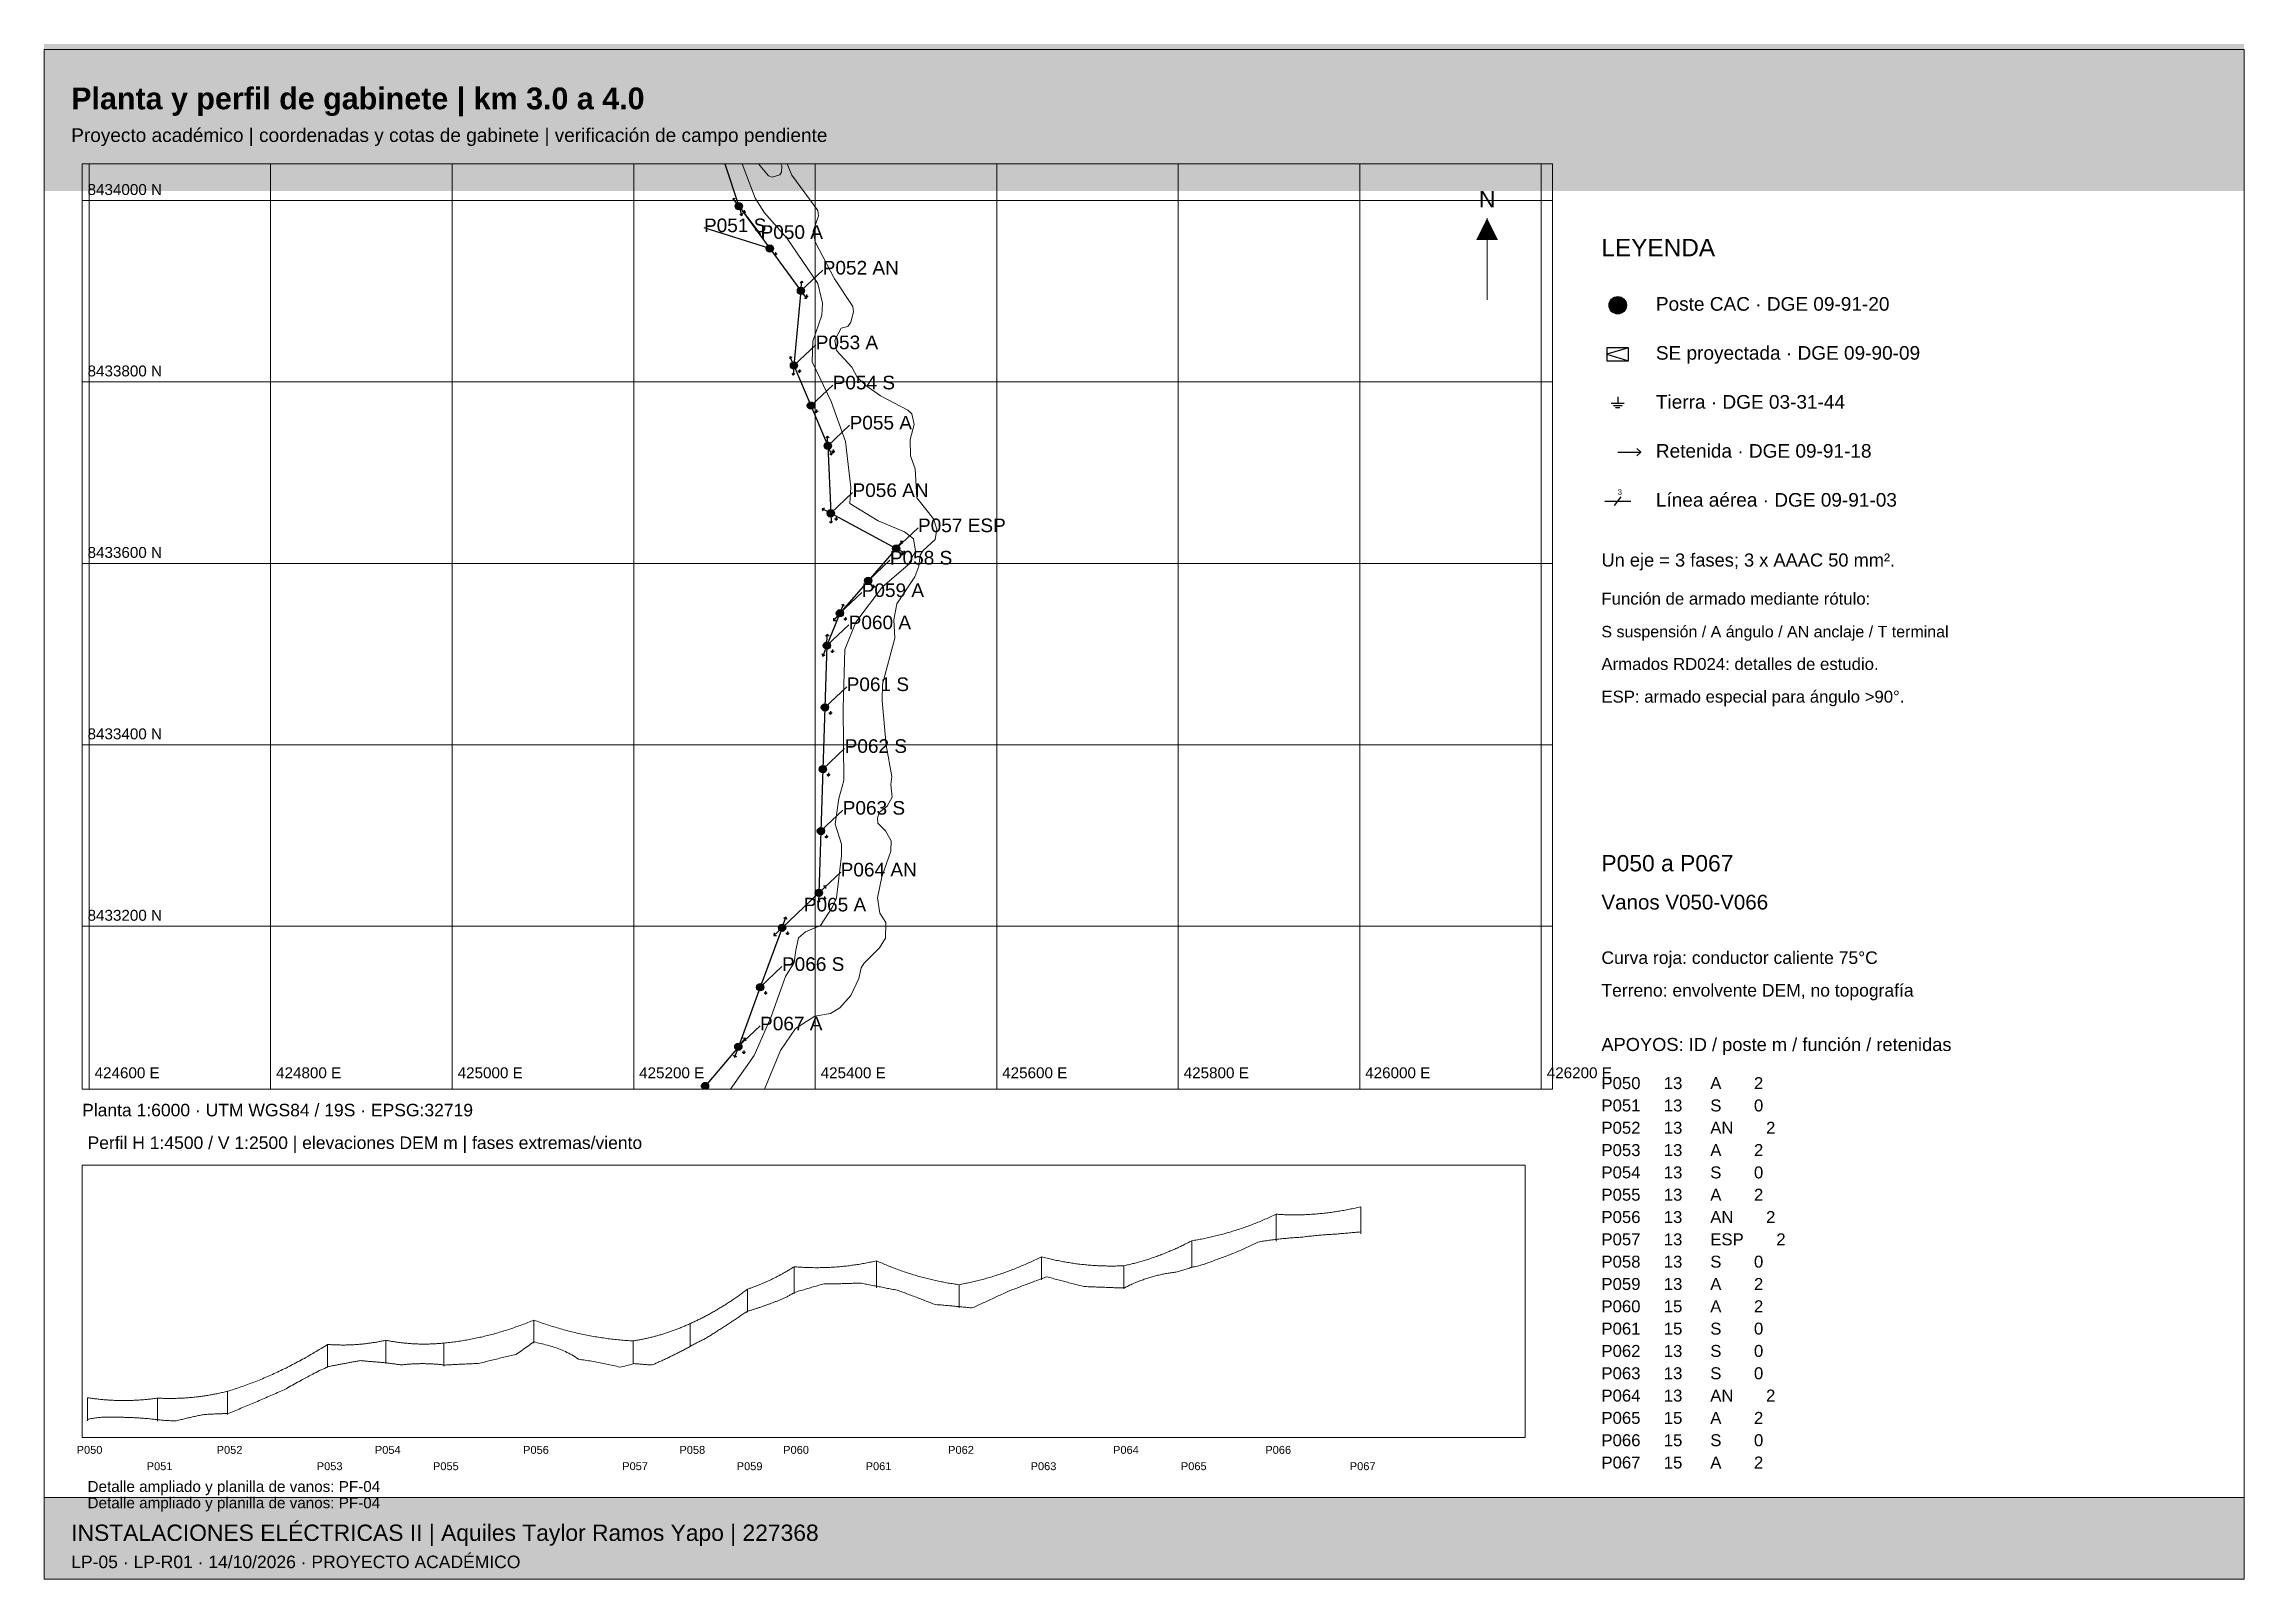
# Paper-space layout 'LP-05_PLANTA' of a CAD drawing. Header units: metres, sheet in millimetres. Extents: x 8 to 412, y 8 to 290.
# The model-space entities are those that its viewports show. They can reach past a viewport. Long polylines and large blocks are cut down to what shows.
import ezdxf

# ---------------------------------------------------------------- set-up
doc = ezdxf.new("R2010")
doc.units = ezdxf.units.M
for name, color, linetype, lineweight, true_color in [('BASE_AGUA', 7, 'Continuous', 13, 0x419bd7), ('BASE_VIAS', 7, 'Continuous', 13, 0xb9b9b9), ('CUADRICULA', 7, 'Continuous', 13, 0xe1e1e1), ('CUADRICULA_TEXTO', 7, 'Continuous', 13, 0x8c8c8c), ('DETALLE', 7, 'Continuous', 13, 0x33434d), ('LP_EJE', 7, 'Continuous', 25, 0xaa191e), ('PERFIL_CONDUCTOR', 7, 'Continuous', 13, 0xc53643), ('PERFIL_TERRENO', 7, 'Continuous', 13, 0x976f49), ('ROTULO', 7, 'Continuous', 13, 0x18364a)]:
    doc.layers.add(name, color=color, linetype=linetype, lineweight=lineweight, true_color=true_color)
for name, color, linetype, lineweight in [('LP_MAPA_ETIQUETAS', 7, 'Continuous', 25), ('LP_PAT', 3, 'Continuous', 25), ('LP_POSTES', 1, 'Continuous', 25), ('LP_RETENIDAS', 34, 'Continuous', 25), ('PF_COMPACTO', 7, 'Continuous', 0)]:
    doc.layers.add(name, color=color, linetype=linetype, lineweight=lineweight)
doc.layers.add('PRESENTACION', color=7, linetype='Continuous')
doc.layers.add('VIEWPORTS', color=7, linetype='Continuous')
doc.styles.add('Arial', font='arial.ttf')
doc.styles.add('Arial-Bold', font='arialbd.ttf')

psp = doc.layouts.new('LP-05_PLANTA')

# ---------------------------------------------------------------- texts
at = {"layer": 'CUADRICULA_TEXTO', "style": 'Arial'}
for s, p in [('8434000 N', (16, 262.26)), ('8433800 N', (16, 228.93)), ('8433600 N', (16, 195.59)), ('8433400 N', (16, 162.26)), ('8433200 N', (16, 128.93)), ('424600 E', (17.29, 100)), ('424800 E', (50.62, 100)), ('425000 E', (83.96, 100)), ('425200 E', (117.29, 100)), ('425400 E', (150.62, 100)), ('425600 E', (183.96, 100)), ('425800 E', (217.29, 100)), ('426000 E', (250.62, 100)), ('426200 E', (283.96, 100))]:
    psp.add_text(s, height=2, dxfattribs=at).set_placement(p)
at = {"layer": 'LP_MAPA_ETIQUETAS', "style": 'Arial'}
for s, p in [('P051 S', (129.2, 255.43)), ('P050 A', (139.59, 254.2)), ('P052 AN', (151, 247.65)), ('P053 A', (149.72, 233.93)), ('P054 S', (152.83, 226.55)), ('P055 A', (155.94, 219.18)), ('P056 AN', (156.47, 206.78)), ('P057 ESP', (168.5, 200.32)), ('P058 S', (163.33, 194.37)), ('P059 A', (158.16, 188.41)), ('P060 A', (155.77, 182.48)), ('P061 S', (155.4, 171.12)), ('P062 S', (155.03, 159.77)), ('P063 S', (154.67, 148.42)), ('P064 AN', (154.3, 137.07)), ('P065 A', (147.53, 130.64)), ('P066 S', (143.52, 119.72)), ('P067 A', (139.5, 108.8))]:
    psp.add_text(s, height=2.5, dxfattribs=at).set_placement(p)
at = {"layer": 'PF_COMPACTO', "style": 'Arial'}
for s, height, p in [('P050', 1.45, (14, 31)), ('P052', 1.45, (39.71, 31)), ('P054', 1.45, (68.76, 31)), ('P056', 1.45, (95.98, 31)), ('P058', 1.45, (124.69, 31)), ('P060', 1.45, (143.74, 31)), ('P062', 1.45, (174.03, 31)), ('P064', 1.45, (204.32, 31)), ('P066', 1.45, (232.28, 31)), ('P051', 1.45, (26.86, 28)), ('P053', 1.45, (58.09, 28)), ('P055', 1.45, (79.43, 28)), ('P057', 1.45, (114.18, 28)), ('P059', 1.45, (135.21, 28)), ('P061', 1.45, (158.89, 28)), ('P063', 1.45, (189.18, 28)), ('P065', 1.45, (216.77, 28)), ('P067', 1.45, (247.79, 28)), ('Detalle ampliado y planilla de vanos: PF-04', 2, (16, 24))]:
    psp.add_text(s, height=height, dxfattribs=at).set_placement(p)
at = {"layer": 'ROTULO', "color": 159, "true_color": 0x18364a, "style": 'Arial-Bold'}
psp.add_text('Planta y perfil de gabinete | km 3.0 a 4.0', height=4, dxfattribs=at).set_placement((13, 278))
at = {"layer": 'ROTULO', "color": 147, "true_color": 0x526b7b, "style": 'Arial'}
psp.add_text('Proyecto académico | coordenadas y cotas de gabinete | verificación de campo pendiente', height=2.5, dxfattribs=at).set_placement((13, 272))
at = {"layer": 'ROTULO', "style": 'Arial'}
for s, height, p in [('N', 3, (271.5, 260)), ('LEYENDA', 3.2, (294, 251)), ('Poste CAC · DGE 09-91-20', 2.5, (304, 241)), ('SE proyectada · DGE 09-90-09', 2.5, (304, 232)), ('Tierra · DGE 03-31-44', 2.5, (304, 223)), ('Retenida · DGE 09-91-18', 2.5, (304, 214)), ('Línea aérea · DGE 09-91-03', 2.5, (304, 205)), ('Un eje = 3 fases; 3 x AAAC 50 mm².', 2.4, (294, 194)), ('Función de armado mediante rótulo:', 2.2, (294, 187)), ('S suspensión / A ángulo / AN anclaje / T terminal', 2.1, (294, 181)), ('Armados RD024: detalles de estudio.', 2.2, (294, 175)), ('ESP: armado especial para ángulo >90°.', 2.2, (294, 169)), ('P050 a P067', 3, (294, 138)), ('Vanos V050-V066', 2.7, (294, 131)), ('Curva roja: conductor caliente 75°C', 2.3, (294, 121)), ('Terreno: envolvente DEM, no topografía', 2.3, (294, 115)), ('APOYOS: ID / poste m / función / retenidas', 2.4, (294, 105)), ('P050     13      A       2', 2.2, (294, 98)), ('Planta 1:6000 · UTM WGS84 / 19S · EPSG:32719', 2.3, (15, 93)), ('P051     13      S       0', 2.2, (294, 93.9)), ('Perfil H 1:4500 / V 1:2500 | elevaciones DEM m | fases extremas/viento', 2.3, (16, 87)), ('P052     13      AN       2', 2.2, (294, 89.8)), ('P053     13      A       2', 2.2, (294, 85.7)), ('P054     13      S       0', 2.2, (294, 81.6)), ('P055     13      A       2', 2.2, (294, 77.5)), ('P056     13      AN       2', 2.2, (294, 73.4)), ('P057     13      ESP       2', 2.2, (294, 69.3)), ('P058     13      S       0', 2.2, (294, 65.2)), ('P059     13      A       2', 2.2, (294, 61.1)), ('P060     15      A       2', 2.2, (294, 57)), ('P061     15      S       0', 2.2, (294, 52.9)), ('P062     13      S       0', 2.2, (294, 48.8)), ('P063     13      S       0', 2.2, (294, 44.7)), ('P064     13      AN       2', 2.2, (294, 40.6)), ('P065     15      A       2', 2.2, (294, 36.5)), ('P050', 1.45, (14, 31)), ('P052', 1.45, (39.71, 31)), ('P054', 1.45, (68.76, 31)), ('P056', 1.45, (95.98, 31)), ('P058', 1.45, (124.69, 31)), ('P060', 1.45, (143.74, 31)), ('P062', 1.45, (174.03, 31)), ('P064', 1.45, (204.32, 31)), ('P066', 1.45, (232.28, 31)), ('P066     15      S       0', 2.2, (294, 32.4)), ('P051', 1.45, (26.86, 28)), ('P053', 1.45, (58.09, 28)), ('P055', 1.45, (79.43, 28)), ('P057', 1.45, (114.18, 28)), ('P059', 1.45, (135.21, 28)), ('P061', 1.45, (158.89, 28)), ('P063', 1.45, (189.18, 28)), ('P065', 1.45, (216.77, 28)), ('P067', 1.45, (247.79, 28)), ('P067     15      A       2', 2.2, (294, 28.3)), ('Detalle ampliado y planilla de vanos: PF-04', 2, (16, 21)), ('INSTALACIONES ELÉCTRICAS II | Aquiles Taylor Ramos Yapo | 227368', 3, (13, 15)), ('LP-05 · LP-R01 · 14/10/2026 · PROYECTO ACADÉMICO', 2.3, (13, 10))]:
    psp.add_text(s, height=height, dxfattribs=at).set_placement(p)

msp = doc.modelspace()

# ---------------------------------------------------------------- blocks, each defined once
blk = doc.blocks.new('LP_SUSPENSION')
at = {"true_color": 0xffffff}
blk.add_hatch(color=7, dxfattribs=at).paths.add_polyline_path([(4, 0), (4, 0.6), (3.8, 1.2), (3.6, 1.8), (3.2, 2.4), (2.8, 2.8), (2.4, 3.2), (1.8, 3.6), (1.2, 3.8), (0.6, 4), (0, 4), (-0.6, 4), (-1.2, 3.8), (-1.8, 3.6), (-2.4, 3.2), (-2.8, 2.8), (-3.2, 2.4), (-3.6, 1.8), (-3.8, 1.2), (-4, 0.6), (-4, 0), (-4, -0.6), (-3.8, -1.2), (-3.6, -1.8), (-3.2, -2.4), (-2.8, -2.8), (-2.4, -3.2), (-1.8, -3.6), (-1.2, -3.8), (-0.6, -4), (0, -4), (0.6, -4), (1.2, -3.8), (1.8, -3.6), (2.4, -3.2), (2.8, -2.8), (3.2, -2.4), (3.6, -1.8), (3.8, -1.2), (4, -0.6)])
blk.add_circle((0, 0), 4)
at = {"flags": 1}
for tag in ['ARMADO', 'ID', 'ESTRUCTURA', 'E', 'N', 'POSTE_M']:
    blk.add_attdef(tag, (0, 0), '', height=1, dxfattribs=at)
blk = doc.blocks.new('LP_SE')
blk.add_lwpolyline([(-5, -3), (5, -3), (5, 3), (-5, 3)], close=True)
blk.add_lwpolyline([(5, 3), (-5, 0), (5, -3)])
at = {"flags": 1}
blk.add_attdef('ID', (0, 0), '', height=1, dxfattribs=at)
blk = doc.blocks.new('LP_PAT')
for p, q in [((-3, 0), (3, 0)), ((0, 3), (0, 0)), ((-2, -1), (2, -1)), ((-1, -2), (1, -2))]:
    blk.add_line(p, q)
blk = doc.blocks.new('LP_RET')
blk.add_line((0, 0), (10.6, 0))
blk.add_lwpolyline([(8.8, -1.7), (10.6, 0), (8.8, 1.7)])
blk = doc.blocks.new('LP_LINEA')
for p, q in [((-6, 0), (6, 0)), ((-1.5, -2), (1.5, 2))]:
    blk.add_line(p, q)
blk.add_text('3', height=2.5).set_placement((0, 3))
blk = doc.blocks.new('LP_ANGULO')
at = {"true_color": 0xffffff}
blk.add_hatch(color=7, dxfattribs=at).paths.add_polyline_path([(4, 0), (4, 0.6), (3.8, 1.2), (3.6, 1.8), (3.2, 2.4), (2.8, 2.8), (2.4, 3.2), (1.8, 3.6), (1.2, 3.8), (0.6, 4), (0, 4), (-0.6, 4), (-1.2, 3.8), (-1.8, 3.6), (-2.4, 3.2), (-2.8, 2.8), (-3.2, 2.4), (-3.6, 1.8), (-3.8, 1.2), (-4, 0.6), (-4, 0), (-4, -0.6), (-3.8, -1.2), (-3.6, -1.8), (-3.2, -2.4), (-2.8, -2.8), (-2.4, -3.2), (-1.8, -3.6), (-1.2, -3.8), (-0.6, -4), (0, -4), (0.6, -4), (1.2, -3.8), (1.8, -3.6), (2.4, -3.2), (2.8, -2.8), (3.2, -2.4), (3.6, -1.8), (3.8, -1.2), (4, -0.6)])
blk.add_circle((0, 0), 4)
at = {"flags": 1}
for tag in ['ARMADO', 'ID', 'ESTRUCTURA', 'E', 'N', 'POSTE_M']:
    blk.add_attdef(tag, (0, 0), '', height=1, dxfattribs=at)
blk = doc.blocks.new('LP_ANCLAJE')
at = {"true_color": 0xffffff}
blk.add_hatch(color=7, dxfattribs=at).paths.add_polyline_path([(4, 0), (4, 0.6), (3.8, 1.2), (3.6, 1.8), (3.2, 2.4), (2.8, 2.8), (2.4, 3.2), (1.8, 3.6), (1.2, 3.8), (0.6, 4), (0, 4), (-0.6, 4), (-1.2, 3.8), (-1.8, 3.6), (-2.4, 3.2), (-2.8, 2.8), (-3.2, 2.4), (-3.6, 1.8), (-3.8, 1.2), (-4, 0.6), (-4, 0), (-4, -0.6), (-3.8, -1.2), (-3.6, -1.8), (-3.2, -2.4), (-2.8, -2.8), (-2.4, -3.2), (-1.8, -3.6), (-1.2, -3.8), (-0.6, -4), (0, -4), (0.6, -4), (1.2, -3.8), (1.8, -3.6), (2.4, -3.2), (2.8, -2.8), (3.2, -2.4), (3.6, -1.8), (3.8, -1.2), (4, -0.6)])
blk.add_circle((0, 0), 4)
at = {"flags": 1}
for tag in ['ARMADO', 'ID', 'ESTRUCTURA', 'E', 'N', 'POSTE_M']:
    blk.add_attdef(tag, (0, 0), '', height=1, dxfattribs=at)

# ---------------------------------------------------------------- linework, layer by layer
at = {"layer": 'BASE_AGUA'}
msp.add_lwpolyline([(425327.1, 8432979.9), (425361.6, 8433062.9), (425378.4, 8433087.4), (425399.4, 8433100.7), (425416.8, 8433103.9), (425427.2, 8433109.9), (425439.3, 8433123.8), (425448.2, 8433142.2), (425450.8, 8433154), (425453.7, 8433158.9), (425471, 8433176.2), (425477.6, 8433186.9), (425477.9, 8433204.2), (425471.2, 8433214.2), (425468.8, 8433231.4), (425473.4, 8433254.5), (425483.4, 8433282.7), (425483.7, 8433294.2), (425477.6, 8433305.1), (425469.1, 8433313.7), (425468.8, 8433319.5), (425470.3, 8433325.2), (425479.2, 8433332.4), (425484.7, 8433342.2), (425483.5, 8433356.3), (425484.6, 8433365.2), (425478.2, 8433399.7), (425473.7, 8433448.3), (425474.2, 8433466.8), (425487.7, 8433517.4), (425486.7, 8433537.6), (425489.9, 8433555.4), (425509.7, 8433585.1), (425514.3, 8433596.9), (425515.5, 8433609), (425518.9, 8433614.2), (425532.2, 8433626.3), (425533.9, 8433637.8), (425530.4, 8433649), (425512.1, 8433672.2), (425510, 8433704.2), (425505, 8433718.5), (425504.7, 8433736.4), (425509, 8433753.1), (425506.3, 8433764.6), (425502.2, 8433768.9), (425471.8, 8433784.6), (425455.9, 8433796), (425446.3, 8433805.2), (425440.5, 8433816.1), (425423.6, 8433834.5), (425421.6, 8433846), (425428.7, 8433859.3), (425436, 8433861), (425439.2, 8433865.9), (425442, 8433877.1), (425441.4, 8433883.2), (425421.4, 8433913.6), (425400.1, 8433954.4), (425397.7, 8433966.2), (425403.5, 8433982.9), (425402.9, 8433988.9), (425374.4, 8434027.9), (425349, 8434089.4)], dxfattribs=at)
at = {"layer": 'BASE_VIAS'}
for points in [[(425378.8, 8433173.7), (425381.6, 8433187.2), (425389.4, 8433193.7), (425405.7, 8433200.6), (425418.6, 8433220.6), (425423.5, 8433231.3), (425429.1, 8433277.5), (425429.1, 8433290.3), (425421.9, 8433312.3), (425426.1, 8433340.8), (425431.7, 8433360.7), (425430.8, 8433440.4), (425432.7, 8433505.1), (425444.8, 8433535), (425474.1, 8433574.2), (425501.9, 8433597.8), (425510.4, 8433613.5), (425508.3, 8433627), (425498.2, 8433634.8), (425469.5, 8433646.8), (425438, 8433665.9), (425439.4, 8433683.7), (425433.5, 8433734.1), (425417.6, 8433778.2), (425396.7, 8433822.2), (425397.4, 8433845), (425407.4, 8433873.7), (425408.2, 8433886.9), (425402.8, 8433908.6), (425369.1, 8433958), (425344, 8433986.4), (425333.8, 8434002.6), (425311.6, 8434061.5)], [(425322, 8434068.7), (425331.1, 8434048.5), (425348.5, 8434027.1), (425352.7, 8434025.8), (425361.1, 8434028.3), (425362.9, 8434031), (425363.1, 8434038.3), (425343, 8434081.7)], [(425293.8, 8433002.2), (425332.8, 8433057.4), (425351, 8433099.4), (425367.1, 8433144.4), (425376.7, 8433160.1), (425378.8, 8433173.7)]]:
    msp.add_lwpolyline(points, dxfattribs=at)
at = {"layer": 'LP_EJE'}
msp.add_lwpolyline([(425290.8, 8434069.3), (425315.8, 8433993.6), (425350.1, 8433947), (425384.3, 8433900.4), (425376.6, 8433818), (425395.3, 8433773.8), (425413.9, 8433729.5), (425417.1, 8433655.1), (425489.3, 8433616.4), (425458.3, 8433580.6), (425427.2, 8433544.9), (425412.9, 8433509.3), (425410.7, 8433441.2), (425408.5, 8433373.1), (425406.3, 8433304.9), (425404.1, 8433236.8), (425363.5, 8433198.3), (425339.4, 8433132.7), (425315.3, 8433067.2), (425278.6, 8433023.8), (425241.9, 8432980.3)], dxfattribs=at)

# ---------------------------------------------------------------- block references
at = {"layer": 'LP_PAT', "xscale": 0.6, "yscale": 0.6}
for p in [(425321.8, 8433987.6), (425356.1, 8433941), (425390.3, 8433894.4), (425382.6, 8433812), (425401.3, 8433767.8), (425419.9, 8433723.5), (425423.1, 8433649.1), (425495.3, 8433610.4), (425464.3, 8433574.6), (425433.2, 8433538.9), (425418.9, 8433503.3), (425416.7, 8433435.2), (425414.5, 8433367.1), (425412.3, 8433298.9), (425410.1, 8433230.8), (425369.5, 8433192.3), (425345.4, 8433126.7), (425321.3, 8433061.2), (425284.6, 8433017.8)]:
    msp.add_blockref('LP_PAT', p, dxfattribs=at)
at = {"layer": 'LP_POSTES'}
for name, p in [('LP_ANGULO', (425315.8, 8433993.6)), ('LP_SUSPENSION', (425350.1, 8433947)), ('LP_ANCLAJE', (425384.3, 8433900.4)), ('LP_ANGULO', (425376.6, 8433818)), ('LP_SUSPENSION', (425395.3, 8433773.8)), ('LP_ANGULO', (425413.9, 8433729.5)), ('LP_ANCLAJE', (425417.1, 8433655.1)), ('LP_ANCLAJE', (425489.3, 8433616.4)), ('LP_SUSPENSION', (425458.3, 8433580.6)), ('LP_ANGULO', (425427.2, 8433544.9)), ('LP_ANGULO', (425412.9, 8433509.3)), ('LP_SUSPENSION', (425410.7, 8433441.2)), ('LP_SUSPENSION', (425408.5, 8433373.1)), ('LP_SUSPENSION', (425406.3, 8433304.9)), ('LP_ANCLAJE', (425404.1, 8433236.8)), ('LP_ANGULO', (425363.5, 8433198.3)), ('LP_SUSPENSION', (425339.4, 8433132.7)), ('LP_ANGULO', (425315.3, 8433067.2)), ('LP_SUSPENSION', (425278.6, 8433023.8))]:
    msp.add_blockref(name, p, dxfattribs=at)
at = {"layer": 'LP_RETENIDAS'}
for p, xscale, yscale, rotation in [((425315.8, 8433993.6), 1.00000000006772, 1.00000000006772, 126.2817840690495), ((425315.8, 8433993.6), 1.000000000082189, 1.000000000082189, 288.2735447733321), ((425384.3, 8433900.4), 0.9999999999288188, 0.9999999999288188, 84.67532008709944), ((425384.3, 8433900.4), 1.000000000057971, 1.000000000057971, 306.2817840682886), ((425376.6, 8433818), 1.000000000003391, 1.000000000003391, 112.8559319680713), ((425376.6, 8433818), 0.9999999999288188, 0.9999999999288188, 264.6753200870994), ((425413.9, 8433729.5), 0.9999999999378965, 0.9999999999378965, 92.46386690766684), ((425413.9, 8433729.5), 1.000000000003391, 1.000000000003391, 292.8559319680713), ((425417.1, 8433655.1), 1.000000000008774, 1.000000000008774, 151.7611479390341), ((425417.1, 8433655.1), 0.9999999999378965, 0.9999999999378965, 272.4638669076668), ((425489.3, 8433616.4), 1.000000000025612, 1.000000000025612, 49.05463855291104), ((425489.3, 8433616.4), 1.000000000008774, 1.000000000008774, 331.7611479390341), ((425427.2, 8433544.9), 1.000000000025612, 1.000000000025612, 229.0546385529111), ((425427.2, 8433544.9), 0.9999999999347874, 0.9999999999347874, 68.00934672425412), ((425412.9, 8433509.3), 1.169811320742952, 1.169811320742952, 248.0093467255357), ((425412.9, 8433509.3), 1.169811320818265, 1.169811320818265, 88.14856633854828), ((425404.1, 8433236.8), 0.9999999999708804, 0.9999999999708804, 43.52949971102083), ((425363.5, 8433198.3), 1.16981132079829, 1.16981132079829, 223.5294997150238), ((425363.5, 8433198.3), 1.169811320679051, 1.169811320679051, 69.80448041175079), ((425315.3, 8433067.2), 1.169811320742181, 1.169811320742181, 49.86772882851753), ((425315.3, 8433067.2), 1.169811320679051, 1.169811320679051, 249.8044804117508)]:
    msp.add_blockref('LP_RET', p, dxfattribs=dict(at, xscale=xscale, yscale=yscale, rotation=rotation))
at = {"layer": 'LP_RETENIDAS', "rotation": 268.1485663384638}
msp.add_blockref('LP_RET', (425404.1, 8433236.8), dxfattribs=at)

# ---------------------------------------------------------------- hatches: boundary and pattern name
at = {"layer": 'PRESENTACION', "true_color": 0xeef4f7}
for points in [[(8, 263), (412, 263), (412, 290), (8, 290)], [(8, 8), (412, 8), (412, 23), (8, 23)]]:
    psp.add_hatch(color=7, dxfattribs=at).paths.add_polyline_path(points)
at = {"layer": 'PRESENTACION', "true_color": 0x287d89}
psp.add_hatch(color=137, dxfattribs=at).paths.add_polyline_path([(8, 263), (11, 263), (11, 290), (8, 290)])

# ---------------------------------------------------------------- linework, layer by layer
at = {"layer": 'CUADRICULA'}
for p, q in [((16.29, 98), (16.29, 268)), ((49.62, 98), (49.62, 268)), ((82.96, 98), (82.96, 268)), ((116.29, 98), (116.29, 268)), ((149.62, 98), (149.62, 268)), ((182.96, 98), (182.96, 268)), ((216.29, 98), (216.29, 268)), ((249.62, 98), (249.62, 268)), ((282.96, 98), (282.96, 268)), ((15, 261.26), (285, 261.26)), ((15, 227.93), (285, 227.93)), ((15, 194.59), (285, 194.59)), ((15, 161.26), (285, 161.26)), ((15, 127.93), (285, 127.93))]:
    psp.add_line(p, q, dxfattribs=at)
at = {"layer": 'DETALLE'}
for p, q in [((273, 243), (273, 258)), ((234.28, 70.05), (234.28, 75.01)), ((249.79, 71.43), (249.79, 76.39)), ((218.77, 65.18), (218.77, 70.14)), ((145.74, 60.41), (145.74, 65.37)), ((160.89, 61.49), (160.89, 66.45)), ((191.18, 62.95), (191.18, 67.19)), ((206.32, 61.31), (206.32, 65.55)), ((137.21, 57.03), (137.21, 61.27)), ((176.03, 57.83), (176.03, 62.07)), ((97.98, 51.32), (97.98, 55.56)), ((126.69, 50.7), (126.69, 54.94)), ((60.09, 46.86), (60.09, 51.1)), ((70.76, 47.62), (70.76, 51.86)), ((81.43, 47.1), (81.43, 51.34)), ((116.18, 47.51), (116.18, 51.75)), ((16, 37.07), (16, 41.31)), ((28.86, 37), (28.86, 41.24)), ((41.71, 38.25), (41.71, 42.49))]:
    psp.add_line(p, q, dxfattribs=at)
psp.add_lwpolyline([(15, 34), (280, 34), (280, 84), (15, 84)], close=True, dxfattribs=at)
psp.add_solid([(271, 254), (275, 254), (273, 258)], dxfattribs=at)
at = {"layer": 'LP_MAPA_ETIQUETAS'}
for p, q in [((135.59, 260.2), (139.59, 255)), ((141.3, 252.43), (129.2, 256.23)), ((147, 244.65), (151, 248.45)), ((145.72, 230.93), (149.72, 234.73)), ((148.83, 223.55), (152.83, 227.35)), ((151.94, 216.18), (155.94, 219.98)), ((152.47, 203.78), (156.47, 207.58)), ((164.5, 197.32), (168.5, 201.12)), ((159.33, 191.37), (163.33, 195.17)), ((154.16, 185.41), (158.16, 189.21)), ((151.77, 179.48), (155.77, 183.28)), ((151.4, 168.12), (155.4, 171.92)), ((151.03, 156.77), (155.03, 160.57)), ((150.67, 145.42), (154.67, 149.22)), ((150.3, 134.07), (154.3, 137.87)), ((143.53, 127.64), (147.53, 131.44)), ((139.52, 116.72), (143.52, 120.52)), ((135.5, 105.8), (139.5, 109.6))]:
    psp.add_line(p, q, dxfattribs=at)
at = {"layer": 'PERFIL_CONDUCTOR'}
for points in [[(218.77, 70.14), (219.03, 70.18), (219.28, 70.22), (219.54, 70.27), (219.8, 70.31), (220.06, 70.36), (220.32, 70.41), (220.58, 70.45), (220.84, 70.5), (221.09, 70.56), (221.35, 70.61), (221.61, 70.66), (221.87, 70.72), (222.13, 70.78), (222.39, 70.84), (222.65, 70.9), (222.9, 70.96), (223.16, 71.02), (223.42, 71.08), (223.68, 71.15), (223.94, 71.22), (224.2, 71.28), (224.45, 71.35), (224.71, 71.42), (224.97, 71.5), (225.23, 71.57), (225.49, 71.65), (225.75, 71.72), (226.01, 71.8), (226.26, 71.88), (226.52, 71.96), (226.78, 72.04), (227.04, 72.12), (227.3, 72.21), (227.56, 72.29), (227.82, 72.38), (228.07, 72.47), (228.33, 72.56), (228.59, 72.65), (228.85, 72.74), (229.11, 72.84), (229.37, 72.93), (229.62, 73.03), (229.88, 73.13), (230.14, 73.23), (230.4, 73.33), (230.66, 73.43), (230.92, 73.54), (231.18, 73.64), (231.43, 73.75), (231.69, 73.86), (231.95, 73.97), (232.21, 74.08), (232.47, 74.19), (232.73, 74.3), (232.99, 74.42), (233.24, 74.53), (233.5, 74.65), (233.76, 74.77), (234.02, 74.89), (234.28, 75.01)], [(234.28, 75.01), (234.54, 75), (234.79, 74.98), (235.05, 74.97), (235.31, 74.95), (235.57, 74.94), (235.83, 74.93), (236.09, 74.92), (236.35, 74.92), (236.6, 74.91), (236.86, 74.9), (237.12, 74.9), (237.38, 74.9), (237.64, 74.9), (237.9, 74.9), (238.16, 74.9), (238.41, 74.9), (238.67, 74.91), (238.93, 74.92), (239.19, 74.92), (239.45, 74.93), (239.71, 74.94), (239.96, 74.95), (240.22, 74.97), (240.48, 74.98), (240.74, 75), (241, 75.01), (241.26, 75.03), (241.52, 75.05), (241.77, 75.07), (242.03, 75.09), (242.29, 75.12), (242.55, 75.14), (242.81, 75.17), (243.07, 75.2), (243.33, 75.23), (243.58, 75.26), (243.84, 75.29), (244.1, 75.32), (244.36, 75.35), (244.62, 75.39), (244.88, 75.43), (245.13, 75.47), (245.39, 75.51), (245.65, 75.55), (245.91, 75.59), (246.17, 75.63), (246.43, 75.68), (246.69, 75.73), (246.94, 75.77), (247.2, 75.82), (247.46, 75.87), (247.72, 75.93), (247.98, 75.98), (248.24, 76.03), (248.5, 76.09), (248.75, 76.15), (249.01, 76.21), (249.27, 76.27), (249.53, 76.33), (249.79, 76.39)], [(206.32, 65.55), (206.53, 65.6), (206.74, 65.64), (206.94, 65.69), (207.15, 65.74), (207.36, 65.79), (207.57, 65.84), (207.77, 65.89), (207.98, 65.94), (208.19, 65.99), (208.4, 66.05), (208.6, 66.1), (208.81, 66.16), (209.02, 66.21), (209.23, 66.27), (209.43, 66.33), (209.64, 66.39), (209.85, 66.45), (210.06, 66.52), (210.26, 66.58), (210.47, 66.65), (210.68, 66.71), (210.88, 66.78), (211.09, 66.85), (211.3, 66.92), (211.51, 66.99), (211.71, 67.06), (211.92, 67.13), (212.13, 67.2), (212.34, 67.28), (212.54, 67.35), (212.75, 67.43), (212.96, 67.51), (213.17, 67.59), (213.37, 67.67), (213.58, 67.75), (213.79, 67.83), (214, 67.92), (214.2, 68), (214.41, 68.09), (214.62, 68.17), (214.83, 68.26), (215.03, 68.35), (215.24, 68.44), (215.45, 68.53), (215.66, 68.62), (215.86, 68.72), (216.07, 68.81), (216.28, 68.91), (216.49, 69), (216.69, 69.1), (216.9, 69.2), (217.11, 69.3), (217.32, 69.4), (217.52, 69.5), (217.73, 69.61), (217.94, 69.71), (218.15, 69.82), (218.35, 69.92), (218.56, 70.03), (218.77, 70.14)], [(137.21, 61.27), (137.35, 61.32), (137.49, 61.36), (137.63, 61.41), (137.78, 61.46), (137.92, 61.51), (138.06, 61.56), (138.2, 61.61), (138.35, 61.66), (138.49, 61.71), (138.63, 61.77), (138.77, 61.82), (138.91, 61.87), (139.06, 61.93), (139.2, 61.99), (139.34, 62.04), (139.48, 62.1), (139.63, 62.16), (139.77, 62.22), (139.91, 62.28), (140.05, 62.34), (140.19, 62.4), (140.34, 62.46), (140.48, 62.52), (140.62, 62.59), (140.76, 62.65), (140.91, 62.72), (141.05, 62.78), (141.19, 62.85), (141.33, 62.92), (141.47, 62.98), (141.62, 63.05), (141.76, 63.12), (141.9, 63.19), (142.04, 63.26), (142.19, 63.33), (142.33, 63.41), (142.47, 63.48), (142.61, 63.55), (142.75, 63.63), (142.9, 63.7), (143.04, 63.78), (143.18, 63.86), (143.32, 63.93), (143.47, 64.01), (143.61, 64.09), (143.75, 64.17), (143.89, 64.25), (144.03, 64.33), (144.18, 64.41), (144.32, 64.5), (144.46, 64.58), (144.6, 64.66), (144.75, 64.75), (144.89, 64.84), (145.03, 64.92), (145.17, 65.01), (145.31, 65.1), (145.46, 65.19), (145.6, 65.28), (145.74, 65.37)], [(145.74, 65.37), (145.99, 65.35), (146.25, 65.33), (146.5, 65.31), (146.75, 65.29), (147, 65.28), (147.26, 65.26), (147.51, 65.25), (147.76, 65.24), (148.01, 65.23), (148.27, 65.22), (148.52, 65.21), (148.77, 65.2), (149.02, 65.2), (149.27, 65.2), (149.53, 65.19), (149.78, 65.19), (150.03, 65.19), (150.28, 65.19), (150.54, 65.2), (150.79, 65.2), (151.04, 65.21), (151.29, 65.21), (151.55, 65.22), (151.8, 65.23), (152.05, 65.24), (152.3, 65.25), (152.56, 65.27), (152.81, 65.28), (153.06, 65.3), (153.31, 65.32), (153.57, 65.33), (153.82, 65.35), (154.07, 65.38), (154.32, 65.4), (154.58, 65.42), (154.83, 65.45), (155.08, 65.47), (155.33, 65.5), (155.59, 65.53), (155.84, 65.56), (156.09, 65.59), (156.34, 65.63), (156.59, 65.66), (156.85, 65.7), (157.1, 65.73), (157.35, 65.77), (157.6, 65.81), (157.86, 65.85), (158.11, 65.9), (158.36, 65.94), (158.61, 65.98), (158.87, 66.03), (159.12, 66.08), (159.37, 66.13), (159.62, 66.18), (159.88, 66.23), (160.13, 66.28), (160.38, 66.34), (160.63, 66.39), (160.89, 66.45)], [(160.89, 66.45), (161.14, 66.34), (161.39, 66.23), (161.64, 66.12), (161.9, 66.01), (162.15, 65.9), (162.4, 65.8), (162.65, 65.69), (162.91, 65.59), (163.16, 65.49), (163.41, 65.39), (163.66, 65.29), (163.91, 65.19), (164.17, 65.09), (164.42, 65), (164.67, 64.9), (164.92, 64.81), (165.18, 64.72), (165.43, 64.63), (165.68, 64.54), (165.93, 64.46), (166.19, 64.37), (166.44, 64.29), (166.69, 64.2), (166.94, 64.12), (167.2, 64.04), (167.45, 63.96), (167.7, 63.89), (167.95, 63.81), (168.21, 63.74), (168.46, 63.66), (168.71, 63.59), (168.96, 63.52), (169.22, 63.45), (169.47, 63.38), (169.72, 63.31), (169.97, 63.25), (170.23, 63.18), (170.48, 63.12), (170.73, 63.06), (170.98, 63), (171.24, 62.94), (171.49, 62.88), (171.74, 62.83), (171.99, 62.77), (172.24, 62.72), (172.5, 62.67), (172.75, 62.62), (173, 62.57), (173.25, 62.52), (173.51, 62.47), (173.76, 62.43), (174.01, 62.38), (174.26, 62.34), (174.52, 62.3), (174.77, 62.26), (175.02, 62.22), (175.27, 62.18), (175.53, 62.14), (175.78, 62.11), (176.03, 62.07)], [(176.03, 62.07), (176.28, 62.12), (176.54, 62.17), (176.79, 62.22), (177.04, 62.27), (177.29, 62.32), (177.55, 62.37), (177.8, 62.42), (178.05, 62.48), (178.3, 62.54), (178.56, 62.59), (178.81, 62.65), (179.06, 62.71), (179.31, 62.78), (179.56, 62.84), (179.82, 62.9), (180.07, 62.97), (180.32, 63.04), (180.57, 63.1), (180.83, 63.17), (181.08, 63.25), (181.33, 63.32), (181.58, 63.39), (181.84, 63.47), (182.09, 63.54), (182.34, 63.62), (182.59, 63.7), (182.85, 63.78), (183.1, 63.86), (183.35, 63.95), (183.6, 64.03), (183.86, 64.12), (184.11, 64.2), (184.36, 64.29), (184.61, 64.38), (184.87, 64.47), (185.12, 64.57), (185.37, 64.66), (185.62, 64.76), (185.88, 64.85), (186.13, 64.95), (186.38, 65.05), (186.63, 65.15), (186.88, 65.25), (187.14, 65.36), (187.39, 65.46), (187.64, 65.57), (187.89, 65.67), (188.15, 65.78), (188.4, 65.89), (188.65, 66), (188.9, 66.12), (189.16, 66.23), (189.41, 66.35), (189.66, 66.46), (189.91, 66.58), (190.17, 66.7), (190.42, 66.82), (190.67, 66.95), (190.92, 67.07), (191.18, 67.19)], [(191.18, 67.19), (191.43, 67.13), (191.68, 67.06), (191.93, 67), (192.19, 66.94), (192.44, 66.88), (192.69, 66.82), (192.94, 66.76), (193.2, 66.7), (193.45, 66.64), (193.7, 66.59), (193.95, 66.54), (194.21, 66.49), (194.46, 66.43), (194.71, 66.39), (194.96, 66.34), (195.21, 66.29), (195.47, 66.25), (195.72, 66.2), (195.97, 66.16), (196.22, 66.12), (196.48, 66.08), (196.73, 66.04), (196.98, 66), (197.23, 65.97), (197.49, 65.93), (197.74, 65.9), (197.99, 65.87), (198.24, 65.84), (198.5, 65.81), (198.75, 65.78), (199, 65.75), (199.25, 65.73), (199.51, 65.7), (199.76, 65.68), (200.01, 65.66), (200.26, 65.64), (200.52, 65.62), (200.77, 65.6), (201.02, 65.59), (201.27, 65.57), (201.53, 65.56), (201.78, 65.55), (202.03, 65.54), (202.28, 65.53), (202.53, 65.52), (202.79, 65.51), (203.04, 65.51), (203.29, 65.5), (203.54, 65.5), (203.8, 65.5), (204.05, 65.5), (204.3, 65.5), (204.55, 65.5), (204.81, 65.5), (205.06, 65.51), (205.31, 65.51), (205.56, 65.52), (205.82, 65.53), (206.07, 65.54), (206.32, 65.55)], [(126.69, 54.94), (126.87, 55.02), (127.04, 55.1), (127.22, 55.18), (127.39, 55.26), (127.57, 55.34), (127.74, 55.42), (127.92, 55.51), (128.09, 55.59), (128.27, 55.68), (128.45, 55.76), (128.62, 55.85), (128.8, 55.94), (128.97, 56.03), (129.15, 56.12), (129.32, 56.21), (129.5, 56.3), (129.67, 56.39), (129.85, 56.48), (130.02, 56.58), (130.2, 56.67), (130.37, 56.77), (130.55, 56.87), (130.72, 56.97), (130.9, 57.06), (131.07, 57.17), (131.25, 57.27), (131.42, 57.37), (131.6, 57.47), (131.77, 57.57), (131.95, 57.68), (132.13, 57.79), (132.3, 57.89), (132.48, 58), (132.65, 58.11), (132.83, 58.22), (133, 58.33), (133.18, 58.44), (133.35, 58.55), (133.53, 58.67), (133.7, 58.78), (133.88, 58.9), (134.05, 59.01), (134.23, 59.13), (134.4, 59.25), (134.58, 59.37), (134.75, 59.49), (134.93, 59.61), (135.1, 59.73), (135.28, 59.85), (135.46, 59.98), (135.63, 60.1), (135.81, 60.23), (135.98, 60.35), (136.16, 60.48), (136.33, 60.61), (136.51, 60.74), (136.68, 60.87), (136.86, 61), (137.03, 61.14), (137.21, 61.27)], [(81.43, 51.34), (81.7, 51.37), (81.98, 51.4), (82.26, 51.43), (82.53, 51.46), (82.81, 51.49), (83.08, 51.53), (83.36, 51.56), (83.63, 51.6), (83.91, 51.64), (84.19, 51.68), (84.46, 51.72), (84.74, 51.77), (85.01, 51.81), (85.29, 51.86), (85.56, 51.9), (85.84, 51.95), (86.12, 52), (86.39, 52.05), (86.67, 52.11), (86.94, 52.16), (87.22, 52.22), (87.5, 52.28), (87.77, 52.34), (88.05, 52.4), (88.32, 52.46), (88.6, 52.52), (88.87, 52.59), (89.15, 52.65), (89.43, 52.72), (89.7, 52.79), (89.98, 52.86), (90.25, 52.94), (90.53, 53.01), (90.8, 53.08), (91.08, 53.16), (91.36, 53.24), (91.63, 53.32), (91.91, 53.4), (92.18, 53.48), (92.46, 53.57), (92.74, 53.65), (93.01, 53.74), (93.29, 53.83), (93.56, 53.92), (93.84, 54.01), (94.11, 54.1), (94.39, 54.2), (94.67, 54.3), (94.94, 54.39), (95.22, 54.49), (95.49, 54.59), (95.77, 54.69), (96.04, 54.8), (96.32, 54.9), (96.6, 55.01), (96.87, 55.12), (97.15, 55.23), (97.42, 55.34), (97.7, 55.45), (97.98, 55.56)], [(97.98, 55.56), (98.28, 55.45), (98.58, 55.34), (98.89, 55.23), (99.19, 55.13), (99.49, 55.02), (99.8, 54.92), (100.1, 54.82), (100.4, 54.72), (100.71, 54.62), (101.01, 54.52), (101.31, 54.42), (101.62, 54.33), (101.92, 54.24), (102.22, 54.15), (102.53, 54.06), (102.83, 53.97), (103.13, 53.89), (103.44, 53.8), (103.74, 53.72), (104.04, 53.64), (104.35, 53.56), (104.65, 53.48), (104.95, 53.41), (105.26, 53.33), (105.56, 53.26), (105.86, 53.19), (106.17, 53.12), (106.47, 53.05), (106.77, 52.99), (107.08, 52.92), (107.38, 52.86), (107.68, 52.8), (107.99, 52.74), (108.29, 52.68), (108.59, 52.63), (108.9, 52.57), (109.2, 52.52), (109.5, 52.47), (109.81, 52.42), (110.11, 52.37), (110.41, 52.32), (110.72, 52.28), (111.02, 52.23), (111.32, 52.19), (111.63, 52.15), (111.93, 52.11), (112.23, 52.08), (112.54, 52.04), (112.84, 52.01), (113.14, 51.98), (113.45, 51.95), (113.75, 51.92), (114.05, 51.89), (114.36, 51.87), (114.66, 51.84), (114.96, 51.82), (115.27, 51.8), (115.57, 51.78), (115.87, 51.76), (116.18, 51.75)], [(116.18, 51.75), (116.35, 51.78), (116.53, 51.8), (116.7, 51.83), (116.88, 51.86), (117.05, 51.89), (117.23, 51.92), (117.4, 51.95), (117.58, 51.99), (117.75, 52.02), (117.93, 52.05), (118.11, 52.09), (118.28, 52.13), (118.46, 52.16), (118.63, 52.2), (118.81, 52.24), (118.98, 52.28), (119.16, 52.32), (119.33, 52.36), (119.51, 52.41), (119.68, 52.45), (119.86, 52.49), (120.03, 52.54), (120.21, 52.59), (120.38, 52.63), (120.56, 52.68), (120.73, 52.73), (120.91, 52.78), (121.08, 52.83), (121.26, 52.88), (121.44, 52.94), (121.61, 52.99), (121.79, 53.04), (121.96, 53.1), (122.14, 53.16), (122.31, 53.21), (122.49, 53.27), (122.66, 53.33), (122.84, 53.39), (123.01, 53.45), (123.19, 53.51), (123.36, 53.58), (123.54, 53.64), (123.71, 53.7), (123.89, 53.77), (124.06, 53.84), (124.24, 53.9), (124.41, 53.97), (124.59, 54.04), (124.76, 54.11), (124.94, 54.18), (125.12, 54.25), (125.29, 54.33), (125.47, 54.4), (125.64, 54.48), (125.82, 54.55), (125.99, 54.63), (126.17, 54.7), (126.34, 54.78), (126.52, 54.86), (126.69, 54.94)], [(41.71, 42.49), (42.02, 42.59), (42.33, 42.68), (42.63, 42.78), (42.94, 42.88), (43.25, 42.98), (43.55, 43.08), (43.86, 43.18), (44.16, 43.28), (44.47, 43.39), (44.78, 43.5), (45.08, 43.61), (45.39, 43.72), (45.7, 43.83), (46, 43.95), (46.31, 44.07), (46.61, 44.19), (46.92, 44.31), (47.23, 44.43), (47.53, 44.55), (47.84, 44.68), (48.15, 44.8), (48.45, 44.93), (48.76, 45.06), (49.07, 45.19), (49.37, 45.33), (49.68, 45.46), (49.98, 45.6), (50.29, 45.74), (50.6, 45.88), (50.9, 46.02), (51.21, 46.17), (51.52, 46.31), (51.82, 46.46), (52.13, 46.61), (52.44, 46.76), (52.74, 46.91), (53.05, 47.07), (53.35, 47.23), (53.66, 47.38), (53.97, 47.54), (54.27, 47.7), (54.58, 47.87), (54.89, 48.03), (55.19, 48.2), (55.5, 48.37), (55.81, 48.54), (56.11, 48.71), (56.42, 48.88), (56.72, 49.06), (57.03, 49.24), (57.34, 49.41), (57.64, 49.6), (57.95, 49.78), (58.26, 49.96), (58.56, 50.15), (58.87, 50.34), (59.18, 50.52), (59.48, 50.72), (59.79, 50.91), (60.09, 51.1)], [(60.09, 51.1), (60.27, 51.09), (60.45, 51.08), (60.63, 51.07), (60.81, 51.05), (60.98, 51.04), (61.16, 51.03), (61.34, 51.03), (61.52, 51.02), (61.69, 51.01), (61.87, 51.01), (62.05, 51), (62.23, 51), (62.41, 51), (62.58, 50.99), (62.76, 50.99), (62.94, 50.99), (63.12, 50.99), (63.29, 50.99), (63.47, 51), (63.65, 51), (63.83, 51), (64.01, 51.01), (64.18, 51.01), (64.36, 51.02), (64.54, 51.03), (64.72, 51.04), (64.89, 51.05), (65.07, 51.06), (65.25, 51.07), (65.43, 51.08), (65.61, 51.09), (65.78, 51.11), (65.96, 51.12), (66.14, 51.14), (66.32, 51.15), (66.49, 51.17), (66.67, 51.19), (66.85, 51.21), (67.03, 51.23), (67.21, 51.25), (67.38, 51.27), (67.56, 51.3), (67.74, 51.32), (67.92, 51.34), (68.09, 51.37), (68.27, 51.4), (68.45, 51.42), (68.63, 51.45), (68.81, 51.48), (68.98, 51.51), (69.16, 51.54), (69.34, 51.57), (69.52, 51.61), (69.69, 51.64), (69.87, 51.68), (70.05, 51.71), (70.23, 51.75), (70.41, 51.78), (70.58, 51.82), (70.76, 51.86)], [(70.76, 51.86), (70.94, 51.83), (71.12, 51.79), (71.29, 51.76), (71.47, 51.73), (71.65, 51.7), (71.83, 51.66), (72.01, 51.64), (72.18, 51.61), (72.36, 51.58), (72.54, 51.55), (72.72, 51.53), (72.89, 51.5), (73.07, 51.48), (73.25, 51.45), (73.43, 51.43), (73.61, 51.41), (73.78, 51.39), (73.96, 51.37), (74.14, 51.35), (74.32, 51.33), (74.49, 51.31), (74.67, 51.3), (74.85, 51.28), (75.03, 51.27), (75.21, 51.26), (75.38, 51.24), (75.56, 51.23), (75.74, 51.22), (75.92, 51.21), (76.09, 51.2), (76.27, 51.19), (76.45, 51.19), (76.63, 51.18), (76.81, 51.17), (76.98, 51.17), (77.16, 51.17), (77.34, 51.16), (77.52, 51.16), (77.69, 51.16), (77.87, 51.16), (78.05, 51.16), (78.23, 51.16), (78.41, 51.16), (78.58, 51.17), (78.76, 51.17), (78.94, 51.18), (79.12, 51.18), (79.29, 51.19), (79.47, 51.2), (79.65, 51.21), (79.83, 51.22), (80.01, 51.23), (80.18, 51.24), (80.36, 51.25), (80.54, 51.26), (80.72, 51.28), (80.89, 51.29), (81.07, 51.31), (81.25, 51.33), (81.43, 51.34)], [(16, 41.31), (16.21, 41.28), (16.43, 41.25), (16.64, 41.22), (16.86, 41.19), (17.07, 41.16), (17.29, 41.13), (17.5, 41.1), (17.71, 41.08), (17.93, 41.05), (18.14, 41.03), (18.36, 41), (18.57, 40.98), (18.79, 40.96), (19, 40.94), (19.21, 40.93), (19.43, 40.91), (19.64, 40.89), (19.86, 40.88), (20.07, 40.86), (20.29, 40.85), (20.5, 40.84), (20.71, 40.83), (20.93, 40.82), (21.14, 40.81), (21.36, 40.8), (21.57, 40.8), (21.79, 40.79), (22, 40.79), (22.21, 40.79), (22.43, 40.78), (22.64, 40.78), (22.86, 40.78), (23.07, 40.79), (23.29, 40.79), (23.5, 40.79), (23.71, 40.8), (23.93, 40.8), (24.14, 40.81), (24.36, 40.82), (24.57, 40.83), (24.79, 40.84), (25, 40.85), (25.21, 40.86), (25.43, 40.87), (25.64, 40.89), (25.86, 40.9), (26.07, 40.92), (26.29, 40.94), (26.5, 40.96), (26.71, 40.98), (26.93, 41), (27.14, 41.02), (27.36, 41.05), (27.57, 41.07), (27.79, 41.1), (28, 41.12), (28.21, 41.15), (28.43, 41.18), (28.64, 41.21), (28.86, 41.24)], [(28.86, 41.24), (29.07, 41.23), (29.29, 41.22), (29.5, 41.21), (29.71, 41.2), (29.93, 41.19), (30.14, 41.19), (30.36, 41.18), (30.57, 41.18), (30.79, 41.18), (31, 41.18), (31.21, 41.17), (31.43, 41.18), (31.64, 41.18), (31.86, 41.18), (32.07, 41.18), (32.29, 41.19), (32.5, 41.2), (32.71, 41.2), (32.93, 41.21), (33.14, 41.22), (33.36, 41.23), (33.57, 41.24), (33.78, 41.25), (34, 41.27), (34.21, 41.28), (34.43, 41.3), (34.64, 41.32), (34.86, 41.33), (35.07, 41.35), (35.28, 41.37), (35.5, 41.4), (35.71, 41.42), (35.93, 41.44), (36.14, 41.47), (36.36, 41.49), (36.57, 41.52), (36.78, 41.55), (37, 41.58), (37.21, 41.61), (37.43, 41.64), (37.64, 41.67), (37.86, 41.7), (38.07, 41.74), (38.28, 41.77), (38.5, 41.81), (38.71, 41.85), (38.93, 41.89), (39.14, 41.93), (39.36, 41.97), (39.57, 42.01), (39.78, 42.05), (40, 42.1), (40.21, 42.14), (40.43, 42.19), (40.64, 42.24), (40.86, 42.29), (41.07, 42.34), (41.28, 42.39), (41.5, 42.44), (41.71, 42.49)]]:
    psp.add_lwpolyline(points, dxfattribs=at)
at = {"layer": 'PERFIL_TERRENO'}
for points in [[(218.77, 65.3), (219.03, 65.34), (219.28, 65.38), (219.54, 65.42), (219.8, 65.46), (220.06, 65.52), (220.32, 65.6), (220.58, 65.69), (220.84, 65.77), (221.09, 65.86), (221.35, 65.95), (221.61, 66.04), (221.87, 66.13), (222.13, 66.22), (222.39, 66.31), (222.65, 66.41), (222.9, 66.51), (223.16, 66.61), (223.42, 66.71), (223.68, 66.81), (223.94, 66.9), (224.2, 66.99), (224.45, 67.08), (224.71, 67.18), (224.97, 67.27), (225.23, 67.37), (225.49, 67.47), (225.75, 67.57), (226.01, 67.67), (226.26, 67.77), (226.52, 67.88), (226.78, 67.99), (227.04, 68.09), (227.3, 68.2), (227.56, 68.31), (227.82, 68.43), (228.07, 68.54), (228.33, 68.65), (228.59, 68.77), (228.85, 68.89), (229.11, 69.01), (229.37, 69.13), (229.62, 69.25), (229.88, 69.38), (230.14, 69.51), (230.4, 69.63), (230.66, 69.76), (230.92, 69.89), (231.18, 69.96), (231.43, 70), (231.69, 70.04), (231.95, 70.08), (232.21, 70.12), (232.47, 70.15), (232.73, 70.19), (232.99, 70.22), (233.24, 70.26), (233.5, 70.29), (233.76, 70.32), (234.02, 70.35), (234.28, 70.38)], [(234.28, 70.38), (234.54, 70.41), (234.79, 70.44), (235.05, 70.47), (235.31, 70.5), (235.57, 70.53), (235.83, 70.55), (236.09, 70.58), (236.35, 70.6), (236.6, 70.63), (236.86, 70.65), (237.12, 70.67), (237.38, 70.7), (237.64, 70.72), (237.9, 70.74), (238.16, 70.76), (238.41, 70.77), (238.67, 70.79), (238.93, 70.81), (239.19, 70.83), (239.45, 70.86), (239.71, 70.9), (239.96, 70.93), (240.22, 70.96), (240.48, 70.98), (240.74, 71.01), (241, 71.04), (241.26, 71.07), (241.52, 71.09), (241.77, 71.12), (242.03, 71.14), (242.29, 71.16), (242.55, 71.19), (242.81, 71.21), (243.07, 71.23), (243.33, 71.25), (243.58, 71.27), (243.84, 71.29), (244.1, 71.3), (244.36, 71.32), (244.62, 71.34), (244.88, 71.35), (245.13, 71.37), (245.39, 71.38), (245.65, 71.4), (245.91, 71.42), (246.17, 71.45), (246.43, 71.47), (246.69, 71.49), (246.94, 71.51), (247.2, 71.54), (247.46, 71.56), (247.72, 71.58), (247.98, 71.61), (248.24, 71.63), (248.5, 71.65), (248.75, 71.67), (249.01, 71.7), (249.27, 71.72), (249.53, 71.74), (249.79, 71.77)], [(206.32, 61.43), (206.53, 61.54), (206.74, 61.65), (206.94, 61.75), (207.15, 61.86), (207.36, 61.96), (207.57, 62.06), (207.77, 62.15), (207.98, 62.24), (208.19, 62.34), (208.4, 62.42), (208.6, 62.51), (208.81, 62.6), (209.02, 62.68), (209.23, 62.76), (209.43, 62.84), (209.64, 62.91), (209.85, 62.98), (210.06, 63.06), (210.26, 63.12), (210.47, 63.19), (210.68, 63.26), (210.88, 63.33), (211.09, 63.4), (211.3, 63.46), (211.51, 63.52), (211.71, 63.58), (211.92, 63.64), (212.13, 63.69), (212.34, 63.75), (212.54, 63.8), (212.75, 63.85), (212.96, 63.9), (213.17, 63.94), (213.37, 63.99), (213.58, 64.03), (213.79, 64.07), (214, 64.11), (214.2, 64.14), (214.41, 64.18), (214.62, 64.21), (214.83, 64.24), (215.03, 64.27), (215.24, 64.3), (215.45, 64.32), (215.66, 64.35), (215.86, 64.39), (216.07, 64.45), (216.28, 64.51), (216.49, 64.57), (216.69, 64.63), (216.9, 64.69), (217.11, 64.75), (217.32, 64.81), (217.52, 64.87), (217.73, 64.94), (217.94, 65), (218.15, 65.07), (218.35, 65.13), (218.56, 65.2), (218.77, 65.27)], [(145.74, 60.64), (145.99, 60.71), (146.25, 60.78), (146.5, 60.86), (146.75, 60.93), (147, 61.01), (147.26, 61.08), (147.51, 61.15), (147.76, 61.23), (148.01, 61.3), (148.27, 61.37), (148.52, 61.45), (148.77, 61.52), (149.02, 61.59), (149.27, 61.66), (149.53, 61.74), (149.78, 61.81), (150.03, 61.88), (150.28, 61.96), (150.54, 62.03), (150.79, 62.1), (151.04, 62.17), (151.29, 62.2), (151.55, 62.2), (151.8, 62.2), (152.05, 62.21), (152.3, 62.21), (152.56, 62.22), (152.81, 62.22), (153.06, 62.23), (153.31, 62.23), (153.57, 62.24), (153.82, 62.24), (154.07, 62.25), (154.32, 62.25), (154.58, 62.26), (154.83, 62.27), (155.08, 62.27), (155.33, 62.28), (155.59, 62.29), (155.84, 62.29), (156.09, 62.3), (156.34, 62.31), (156.59, 62.32), (156.85, 62.33), (157.1, 62.34), (157.35, 62.34), (157.6, 62.35), (157.86, 62.36), (158.11, 62.33), (158.36, 62.29), (158.61, 62.24), (158.87, 62.19), (159.12, 62.14), (159.37, 62.09), (159.62, 62.04), (159.88, 61.99), (160.13, 61.94), (160.38, 61.89), (160.63, 61.85), (160.89, 61.8)], [(160.89, 61.8), (161.14, 61.75), (161.39, 61.7), (161.64, 61.65), (161.9, 61.6), (162.15, 61.55), (162.4, 61.5), (162.65, 61.45), (162.91, 61.4), (163.16, 61.36), (163.41, 61.31), (163.66, 61.26), (163.91, 61.21), (164.17, 61.16), (164.42, 61.11), (164.67, 61.06), (164.92, 60.99), (165.18, 60.89), (165.43, 60.8), (165.68, 60.7), (165.93, 60.61), (166.19, 60.51), (166.44, 60.42), (166.69, 60.32), (166.94, 60.23), (167.2, 60.13), (167.45, 60.03), (167.7, 59.94), (167.95, 59.84), (168.21, 59.75), (168.46, 59.65), (168.71, 59.55), (168.96, 59.46), (169.22, 59.36), (169.47, 59.26), (169.72, 59.17), (169.97, 59.07), (170.23, 58.97), (170.48, 58.87), (170.73, 58.78), (170.98, 58.68), (171.24, 58.58), (171.49, 58.48), (171.74, 58.43), (171.99, 58.4), (172.24, 58.38), (172.5, 58.36), (172.75, 58.34), (173, 58.32), (173.25, 58.3), (173.51, 58.27), (173.76, 58.25), (174.01, 58.23), (174.26, 58.21), (174.52, 58.18), (174.77, 58.16), (175.02, 58.14), (175.27, 58.11), (175.53, 58.09), (175.78, 58.06), (176.03, 58.04)], [(176.03, 58.04), (176.28, 58.02), (176.54, 57.99), (176.79, 57.97), (177.04, 57.94), (177.29, 57.92), (177.55, 57.89), (177.8, 57.86), (178.05, 57.84), (178.3, 57.81), (178.56, 57.85), (178.81, 57.96), (179.06, 58.08), (179.31, 58.2), (179.56, 58.31), (179.82, 58.43), (180.07, 58.54), (180.32, 58.66), (180.57, 58.78), (180.83, 58.89), (181.08, 59.01), (181.33, 59.13), (181.58, 59.24), (181.84, 59.36), (182.09, 59.47), (182.34, 59.59), (182.59, 59.71), (182.85, 59.82), (183.1, 59.94), (183.35, 60.06), (183.6, 60.17), (183.86, 60.29), (184.11, 60.41), (184.36, 60.52), (184.61, 60.64), (184.87, 60.76), (185.12, 60.87), (185.37, 60.98), (185.62, 61.08), (185.88, 61.17), (186.13, 61.26), (186.38, 61.36), (186.63, 61.45), (186.88, 61.55), (187.14, 61.64), (187.39, 61.74), (187.64, 61.83), (187.89, 61.93), (188.15, 62.02), (188.4, 62.12), (188.65, 62.21), (188.9, 62.31), (189.16, 62.4), (189.41, 62.5), (189.66, 62.6), (189.91, 62.69), (190.17, 62.79), (190.42, 62.88), (190.67, 62.98), (190.92, 63.07), (191.18, 63.17)], [(191.18, 63.17), (191.43, 63.27), (191.68, 63.36), (191.93, 63.46), (192.19, 63.5), (192.44, 63.44), (192.69, 63.37), (192.94, 63.3), (193.2, 63.24), (193.45, 63.17), (193.7, 63.11), (193.95, 63.04), (194.21, 62.97), (194.46, 62.91), (194.71, 62.84), (194.96, 62.77), (195.21, 62.71), (195.47, 62.64), (195.72, 62.57), (195.97, 62.51), (196.22, 62.44), (196.48, 62.37), (196.73, 62.31), (196.98, 62.24), (197.23, 62.18), (197.49, 62.11), (197.74, 62.04), (197.99, 61.98), (198.24, 61.91), (198.5, 61.84), (198.75, 61.78), (199, 61.73), (199.25, 61.72), (199.51, 61.71), (199.76, 61.7), (200.01, 61.69), (200.26, 61.68), (200.52, 61.67), (200.77, 61.66), (201.02, 61.65), (201.27, 61.64), (201.53, 61.64), (201.78, 61.63), (202.03, 61.62), (202.28, 61.61), (202.53, 61.6), (202.79, 61.59), (203.04, 61.58), (203.29, 61.57), (203.54, 61.56), (203.8, 61.55), (204.05, 61.54), (204.3, 61.53), (204.55, 61.52), (204.81, 61.51), (205.06, 61.5), (205.31, 61.49), (205.56, 61.47), (205.82, 61.47), (206.07, 61.48), (206.32, 61.5)], [(126.69, 50.74), (126.87, 50.84), (127.04, 50.93), (127.22, 51.03), (127.39, 51.13), (127.57, 51.23), (127.74, 51.33), (127.92, 51.42), (128.09, 51.5), (128.27, 51.59), (128.45, 51.67), (128.62, 51.76), (128.8, 51.85), (128.97, 51.93), (129.15, 52.02), (129.32, 52.11), (129.5, 52.21), (129.67, 52.32), (129.85, 52.42), (130.02, 52.53), (130.2, 52.64), (130.37, 52.75), (130.55, 52.86), (130.72, 52.97), (130.9, 53.08), (131.07, 53.19), (131.25, 53.3), (131.42, 53.42), (131.6, 53.53), (131.77, 53.64), (131.95, 53.75), (132.13, 53.86), (132.3, 53.98), (132.48, 54.09), (132.65, 54.2), (132.83, 54.31), (133, 54.43), (133.18, 54.54), (133.35, 54.66), (133.53, 54.77), (133.7, 54.88), (133.88, 55), (134.05, 55.12), (134.23, 55.23), (134.4, 55.35), (134.58, 55.46), (134.75, 55.58), (134.93, 55.7), (135.1, 55.81), (135.28, 55.93), (135.46, 56.05), (135.63, 56.16), (135.81, 56.28), (135.98, 56.4), (136.16, 56.52), (136.33, 56.64), (136.51, 56.76), (136.68, 56.88), (136.86, 56.99), (137.03, 57.09), (137.21, 57.18)], [(137.21, 57.21), (137.35, 57.25), (137.49, 57.29), (137.63, 57.33), (137.78, 57.37), (137.92, 57.42), (138.06, 57.46), (138.2, 57.5), (138.35, 57.55), (138.49, 57.59), (138.63, 57.63), (138.77, 57.68), (138.91, 57.73), (139.06, 57.77), (139.2, 57.82), (139.34, 57.87), (139.48, 57.91), (139.63, 57.96), (139.77, 58.01), (139.91, 58.06), (140.05, 58.11), (140.19, 58.16), (140.34, 58.21), (140.48, 58.26), (140.62, 58.31), (140.76, 58.36), (140.91, 58.42), (141.05, 58.47), (141.19, 58.52), (141.33, 58.58), (141.47, 58.63), (141.62, 58.69), (141.76, 58.74), (141.9, 58.79), (142.04, 58.85), (142.19, 58.9), (142.33, 58.96), (142.47, 59.01), (142.61, 59.07), (142.75, 59.13), (142.9, 59.18), (143.04, 59.24), (143.18, 59.3), (143.32, 59.35), (143.47, 59.41), (143.61, 59.47), (143.75, 59.53), (143.89, 59.58), (144.03, 59.64), (144.18, 59.7), (144.32, 59.77), (144.46, 59.85), (144.6, 59.94), (144.75, 60.02), (144.89, 60.1), (145.03, 60.18), (145.17, 60.27), (145.31, 60.35), (145.46, 60.43), (145.6, 60.51), (145.74, 60.6)], [(81.43, 47.3), (81.7, 47.31), (81.98, 47.33), (82.26, 47.34), (82.53, 47.36), (82.81, 47.37), (83.08, 47.39), (83.36, 47.4), (83.63, 47.41), (83.91, 47.43), (84.19, 47.44), (84.46, 47.45), (84.74, 47.47), (85.01, 47.48), (85.29, 47.49), (85.56, 47.51), (85.84, 47.52), (86.12, 47.53), (86.39, 47.55), (86.67, 47.56), (86.94, 47.57), (87.22, 47.59), (87.5, 47.6), (87.77, 47.61), (88.05, 47.65), (88.32, 47.72), (88.6, 47.79), (88.87, 47.86), (89.15, 47.93), (89.43, 48), (89.7, 48.07), (89.98, 48.14), (90.25, 48.21), (90.53, 48.28), (90.8, 48.34), (91.08, 48.41), (91.36, 48.48), (91.63, 48.55), (91.91, 48.61), (92.18, 48.68), (92.46, 48.75), (92.74, 48.81), (93.01, 48.88), (93.29, 48.94), (93.56, 49.01), (93.84, 49.07), (94.11, 49.14), (94.39, 49.2), (94.67, 49.27), (94.94, 49.41), (95.22, 49.61), (95.49, 49.8), (95.77, 50), (96.04, 50.2), (96.32, 50.39), (96.6, 50.59), (96.87, 50.79), (97.15, 50.99), (97.42, 51.19), (97.7, 51.38), (97.98, 51.58)], [(97.98, 51.63), (98.28, 51.49), (98.58, 51.37), (98.89, 51.31), (99.19, 51.25), (99.49, 51.19), (99.8, 51.12), (100.1, 51.05), (100.4, 50.97), (100.71, 50.89), (101.01, 50.8), (101.31, 50.71), (101.62, 50.61), (101.92, 50.51), (102.22, 50.4), (102.53, 50.28), (102.83, 50.16), (103.13, 50.04), (103.44, 49.91), (103.74, 49.77), (104.04, 49.63), (104.35, 49.48), (104.65, 49.33), (104.95, 49.17), (105.26, 48.99), (105.56, 48.79), (105.86, 48.59), (106.17, 48.39), (106.47, 48.34), (106.77, 48.29), (107.08, 48.25), (107.38, 48.2), (107.68, 48.16), (107.99, 48.11), (108.29, 48.06), (108.59, 48.01), (108.9, 47.95), (109.2, 47.9), (109.5, 47.84), (109.81, 47.79), (110.11, 47.73), (110.41, 47.67), (110.72, 47.61), (111.02, 47.55), (111.32, 47.48), (111.63, 47.42), (111.93, 47.35), (112.23, 47.29), (112.54, 47.22), (112.84, 47.15), (113.14, 47.08), (113.45, 47), (113.75, 46.94), (114.05, 47), (114.36, 47.07), (114.66, 47.13), (114.96, 47.2), (115.27, 47.27), (115.57, 47.35), (115.87, 47.43), (116.18, 47.51)], [(116.18, 47.58), (116.35, 47.57), (116.53, 47.56), (116.7, 47.55), (116.88, 47.54), (117.05, 47.52), (117.23, 47.51), (117.4, 47.49), (117.58, 47.48), (117.75, 47.46), (117.93, 47.44), (118.11, 47.42), (118.28, 47.4), (118.46, 47.39), (118.63, 47.38), (118.81, 47.37), (118.98, 47.37), (119.16, 47.36), (119.33, 47.36), (119.51, 47.36), (119.68, 47.36), (119.86, 47.41), (120.03, 47.49), (120.21, 47.56), (120.38, 47.64), (120.56, 47.71), (120.73, 47.79), (120.91, 47.87), (121.08, 47.95), (121.26, 48.03), (121.44, 48.11), (121.61, 48.19), (121.79, 48.27), (121.96, 48.35), (122.14, 48.43), (122.31, 48.51), (122.49, 48.6), (122.66, 48.68), (122.84, 48.76), (123.01, 48.85), (123.19, 48.93), (123.36, 49.02), (123.54, 49.1), (123.71, 49.19), (123.89, 49.28), (124.06, 49.36), (124.24, 49.45), (124.41, 49.54), (124.59, 49.63), (124.76, 49.72), (124.94, 49.81), (125.12, 49.9), (125.29, 49.99), (125.47, 50.08), (125.64, 50.18), (125.82, 50.27), (125.99, 50.36), (126.17, 50.46), (126.34, 50.55), (126.52, 50.65), (126.69, 50.74)], [(41.71, 38.36), (42.02, 38.49), (42.33, 38.61), (42.63, 38.73), (42.94, 38.86), (43.25, 38.98), (43.55, 39.11), (43.86, 39.23), (44.16, 39.36), (44.47, 39.48), (44.78, 39.61), (45.08, 39.73), (45.39, 39.86), (45.7, 39.99), (46, 40.12), (46.31, 40.25), (46.61, 40.38), (46.92, 40.51), (47.23, 40.64), (47.53, 40.77), (47.84, 40.9), (48.15, 41.04), (48.45, 41.17), (48.76, 41.3), (49.07, 41.44), (49.37, 41.57), (49.68, 41.7), (49.98, 41.84), (50.29, 41.97), (50.6, 42.11), (50.9, 42.24), (51.21, 42.38), (51.52, 42.51), (51.82, 42.65), (52.13, 42.78), (52.44, 42.96), (52.74, 43.13), (53.05, 43.3), (53.35, 43.47), (53.66, 43.64), (53.97, 43.81), (54.27, 43.98), (54.58, 44.15), (54.89, 44.31), (55.19, 44.48), (55.5, 44.65), (55.81, 44.81), (56.11, 44.98), (56.42, 45.14), (56.72, 45.31), (57.03, 45.47), (57.34, 45.63), (57.64, 45.79), (57.95, 45.96), (58.26, 46.12), (58.56, 46.28), (58.87, 46.44), (59.18, 46.58), (59.48, 46.7), (59.79, 46.83), (60.09, 46.95)], [(60.09, 46.99), (60.27, 47.03), (60.45, 47.07), (60.63, 47.1), (60.81, 47.14), (60.98, 47.17), (61.16, 47.21), (61.34, 47.24), (61.52, 47.28), (61.69, 47.31), (61.87, 47.35), (62.05, 47.38), (62.23, 47.42), (62.41, 47.45), (62.58, 47.48), (62.76, 47.52), (62.94, 47.55), (63.12, 47.58), (63.29, 47.62), (63.47, 47.65), (63.65, 47.68), (63.83, 47.71), (64.01, 47.75), (64.18, 47.78), (64.36, 47.81), (64.54, 47.84), (64.72, 47.87), (64.89, 47.91), (65.07, 47.94), (65.25, 47.97), (65.43, 48), (65.61, 48.03), (65.78, 48.06), (65.96, 48.09), (66.14, 48.12), (66.32, 48.11), (66.49, 48.1), (66.67, 48.08), (66.85, 48.06), (67.03, 48.04), (67.21, 48.02), (67.38, 48), (67.56, 47.98), (67.74, 47.96), (67.92, 47.95), (68.09, 47.94), (68.27, 47.93), (68.45, 47.92), (68.63, 47.9), (68.81, 47.89), (68.98, 47.88), (69.16, 47.86), (69.34, 47.85), (69.52, 47.83), (69.69, 47.82), (69.87, 47.8), (70.05, 47.78), (70.23, 47.77), (70.41, 47.75), (70.58, 47.73), (70.76, 47.71)], [(70.76, 47.71), (70.94, 47.69), (71.12, 47.67), (71.29, 47.65), (71.47, 47.63), (71.65, 47.6), (71.83, 47.58), (72.01, 47.56), (72.18, 47.53), (72.36, 47.51), (72.54, 47.48), (72.72, 47.46), (72.89, 47.43), (73.07, 47.4), (73.25, 47.38), (73.43, 47.35), (73.61, 47.33), (73.78, 47.35), (73.96, 47.37), (74.14, 47.39), (74.32, 47.41), (74.49, 47.42), (74.67, 47.44), (74.85, 47.46), (75.03, 47.47), (75.21, 47.48), (75.38, 47.5), (75.56, 47.51), (75.74, 47.52), (75.92, 47.53), (76.09, 47.54), (76.27, 47.54), (76.45, 47.55), (76.63, 47.56), (76.81, 47.56), (76.98, 47.56), (77.16, 47.57), (77.34, 47.57), (77.52, 47.57), (77.69, 47.57), (77.87, 47.57), (78.05, 47.56), (78.23, 47.56), (78.41, 47.56), (78.58, 47.55), (78.76, 47.54), (78.94, 47.54), (79.12, 47.53), (79.29, 47.52), (79.47, 47.51), (79.65, 47.5), (79.83, 47.49), (80.01, 47.47), (80.18, 47.46), (80.36, 47.44), (80.54, 47.43), (80.72, 47.41), (80.89, 47.39), (81.07, 47.36), (81.25, 47.33), (81.43, 47.29)], [(16, 37.34), (16.21, 37.38), (16.43, 37.43), (16.64, 37.47), (16.86, 37.51), (17.07, 37.54), (17.29, 37.57), (17.5, 37.6), (17.71, 37.63), (17.93, 37.66), (18.14, 37.68), (18.36, 37.7), (18.57, 37.72), (18.79, 37.73), (19, 37.74), (19.21, 37.75), (19.43, 37.76), (19.64, 37.76), (19.86, 37.76), (20.07, 37.76), (20.29, 37.75), (20.5, 37.74), (20.71, 37.73), (20.93, 37.72), (21.14, 37.72), (21.36, 37.72), (21.57, 37.72), (21.79, 37.72), (22, 37.72), (22.21, 37.71), (22.43, 37.71), (22.64, 37.71), (22.86, 37.7), (23.07, 37.7), (23.29, 37.69), (23.5, 37.69), (23.71, 37.68), (23.93, 37.67), (24.14, 37.66), (24.36, 37.65), (24.57, 37.64), (24.79, 37.63), (25, 37.62), (25.21, 37.61), (25.43, 37.59), (25.64, 37.58), (25.86, 37.56), (26.07, 37.55), (26.29, 37.53), (26.5, 37.51), (26.71, 37.5), (26.93, 37.48), (27.14, 37.46), (27.36, 37.44), (27.57, 37.42), (27.79, 37.39), (28, 37.37), (28.21, 37.35), (28.43, 37.32), (28.64, 37.3), (28.86, 37.27)], [(28.86, 37.27), (29.07, 37.25), (29.29, 37.22), (29.5, 37.2), (29.71, 37.18), (29.93, 37.16), (30.14, 37.15), (30.36, 37.13), (30.57, 37.12), (30.79, 37.11), (31, 37.1), (31.21, 37.09), (31.43, 37.08), (31.64, 37.07), (31.86, 37.07), (32.07, 37.07), (32.29, 37.06), (32.5, 37.11), (32.71, 37.17), (32.93, 37.22), (33.14, 37.28), (33.36, 37.33), (33.57, 37.39), (33.78, 37.44), (34, 37.49), (34.21, 37.54), (34.43, 37.59), (34.64, 37.64), (34.86, 37.69), (35.07, 37.74), (35.28, 37.79), (35.5, 37.83), (35.71, 37.88), (35.93, 37.92), (36.14, 37.97), (36.36, 38.01), (36.57, 38.05), (36.78, 38.1), (37, 38.14), (37.21, 38.18), (37.43, 38.22), (37.64, 38.23), (37.86, 38.24), (38.07, 38.26), (38.28, 38.27), (38.5, 38.28), (38.71, 38.29), (38.93, 38.3), (39.14, 38.31), (39.36, 38.32), (39.57, 38.33), (39.78, 38.34), (40, 38.35), (40.21, 38.36), (40.43, 38.37), (40.64, 38.37), (40.86, 38.38), (41.07, 38.39), (41.28, 38.39), (41.5, 38.4), (41.71, 38.41)]]:
    psp.add_lwpolyline(points, dxfattribs=at)
at = {"layer": 'ROTULO'}
psp.add_line((8, 23), (412, 23), dxfattribs=at)
psp.add_lwpolyline([(8, 8), (412, 8), (412, 289), (8, 289)], close=True, dxfattribs=at)

# ---------------------------------------------------------------- block references
at = {"xscale": 0.4, "yscale": 0.4}
for name, p in [('LP_SUSPENSION', (297, 242)), ('LP_SE', (297, 233)), ('LP_PAT', (297, 224)), ('LP_RET', (297, 215)), ('LP_LINEA', (297, 206))]:
    psp.add_blockref(name, p, dxfattribs=at)

psp.set_redraw_order([(e.dxf.handle, doc.entitydb.next_handle()) for e in psp.query("TEXT MTEXT ATTDEF DIMENSION ARC_DIMENSION")])  # texts and dimensions are drawn at this point

# ---------------------------------------------------------------- viewports
at = {"layer": 'VIEWPORTS'}
psp.add_viewport(center=(150, 183), size=(270, 170), view_center_point=(425402.26, 8433530.44), view_height=1020, dxfattribs=at)

doc.saveas('drawing.dxf')
